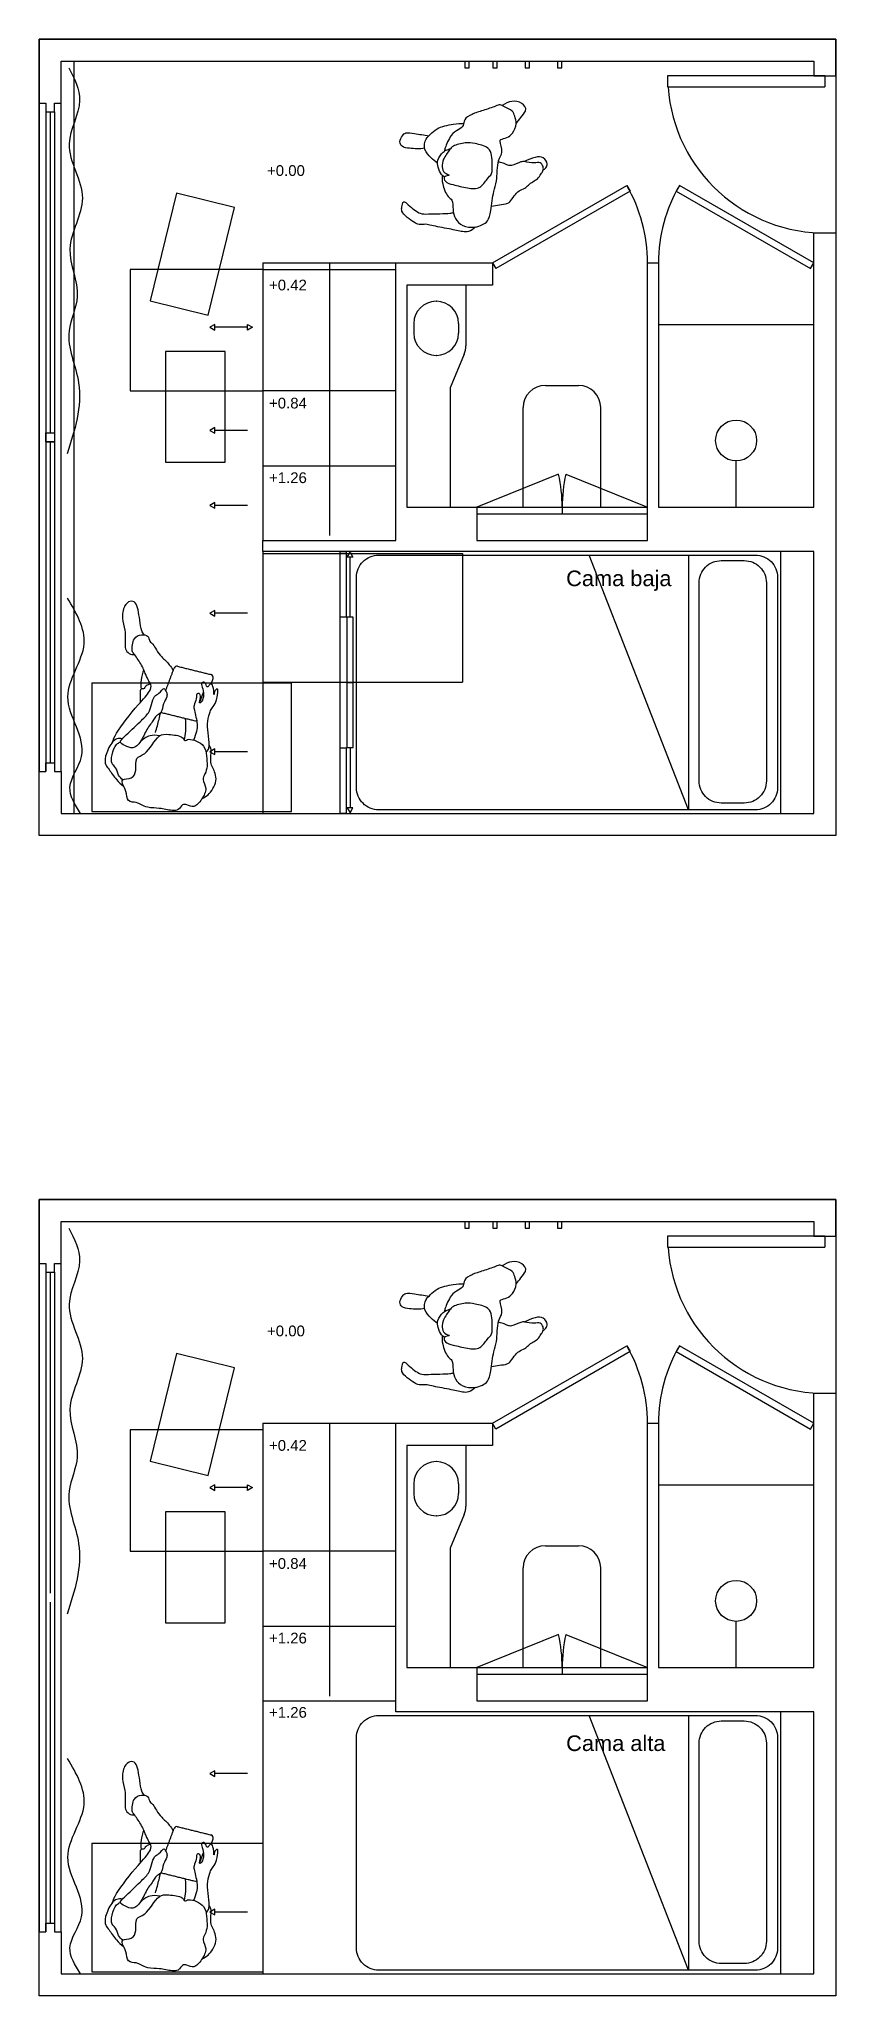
# Model space of a CAD drawing. Header units: millimetres. Extents: x 2.7 to 51.7, y -12.6 to 38.4.
# Drawn here: x 41 to 44.65, y 2.37 to 11.34 of the extents above; entities that cross this region are included whole.
import ezdxf

# ---------------------------------------------------------------- set-up
doc = ezdxf.new("R2010")
doc.units = ezdxf.units.MM
for name, color, linetype in [('discontinua', 2, 'Continuous'), ('fina', 6, 'Continuous'), ('mobiliario', 5, 'Continuous'), ('muro', 7, 'Continuous'), ('puerta', 9, 'Continuous'), ('ventanas', 6, 'Continuous')]:
    doc.layers.add(name, color=color, linetype=linetype)
doc.layers.add('outline', color=3, linetype='Continuous', true_color=0x00ff00)
doc.styles.get("Standard").update_dxf_attribs({"font": 'arial.ttf'})

msp = doc.modelspace()

# ---------------------------------------------------------------- texts
at = {"layer": 'fina'}
for s, width, gutter_width, insert, char_height, attachment_point in [('+0.00', 0.504829, 0.2454, (42.0471, 10.7649), 0.04908, 1), ('+0.42', 0.504829, 0.2454, (42.0562, 10.2402), 0.04908, 1), ('+0.84', 0.504829, 0.2454, (42.0562, 9.699), 0.04908, 1), ('+1.26', 0.504829, 0.2454, (42.0562, 9.357), 0.04908, 1), ('Cama baja', 0.70265, 0.3572, (43.4176, 8.8139), 0.07145, 7), ('+0.00', 0.504829, 0.2454, (42.0471, 5.4465), 0.04908, 1), ('+0.42', 0.504829, 0.2454, (42.0562, 4.9218), 0.04908, 1), ('+0.84', 0.504829, 0.2454, (42.0562, 4.3806), 0.04908, 1), ('+1.26', 0.504829, 0.2454, (42.0562, 4.0387), 0.04908, 1), ('+1.26', 0.504829, 0.2454, (42.0562, 3.6982), 0.04908, 1), ('Cama alta', 0.70265, 0.3572, (43.4176, 3.4955), 0.07145, 7)]:
    msp.add_mtext_dynamic_manual_height_columns(s, width=width, gutter_width=gutter_width, heights=[0], dxfattribs=dict(at, insert=insert, char_height=char_height, attachment_point=attachment_point))

# ---------------------------------------------------------------- blocks, each defined once
blk = doc.blocks.new('pa37-20')
for points, knots in [([(5.4613, 2.6905), (5.4588, 2.6953), (5.4516, 2.704), (5.4351, 2.7147), (5.3863, 2.6929), (5.4028, 2.6441), (5.4159, 2.6095)], [0, 0, 0, 0, 0.530977, 1.103494, 1.806114, 3.266375, 3.266375, 3.266375, 3.266375]), ([(5.6038, 2.4445), (5.6033, 2.4569), (5.6015, 2.4801), (5.6, 2.5156), (5.5929, 2.5298), (5.5654, 2.5514), (5.5438, 2.5722), (5.538, 2.6023), (5.5224, 2.618), (5.5085, 2.6399), (5.5, 2.6634), (5.4779, 2.6784), (5.4655, 2.6909), (5.4447, 2.6938), (5.4214, 2.6808), (5.429, 2.6528), (5.4151, 2.6106), (5.4142, 2.5943), (5.4319, 2.5496), (5.4267, 2.534), (5.4139, 2.5124), (5.4101, 2.4985), (5.4084, 2.4913)], [0, 0, 0, 0, 0.854579, 1.670151, 2.218566, 3.032579, 3.810731, 4.561342, 5.214624, 5.923293, 6.622359, 7.333103, 7.916022, 8.537638, 9.18843, 9.910711, 10.826152, 11.42532, 12.365247, 12.933904, 13.619726, 14.279259, 14.279259, 14.279259, 14.279259]), ([(5.2411, 2.5857), (5.2328, 2.5945), (5.2148, 2.6106), (5.1805, 2.6444), (5.1308, 2.6052), (5.1386, 2.559), (5.1552, 2.529)], [0, 0, 0, 0, 0.844854, 1.823434, 3.550266, 7.811419, 7.811419, 7.811419, 7.811419]), ([(5.4471, 2.2342), (5.4601, 2.2323), (5.4847, 2.23), (5.5483, 2.249), (5.5603, 2.2741), (5.6071, 2.2694), (5.6489, 2.2737), (5.6862, 2.3055), (5.6964, 2.3607), (5.6853, 2.3968), (5.6717, 2.4261), (5.623, 2.4413), (5.5365, 2.4585), (5.4974, 2.4802), (5.3982, 2.4857), (5.3711, 2.5191), (5.3159, 2.5051), (5.306, 2.5107), (5.3034, 2.5416), (5.2853, 2.5682), (5.244, 2.5907), (5.2084, 2.5815), (5.1814, 2.5773), (5.1645, 2.5385), (5.1476, 2.522), (5.1575, 2.4976), (5.171, 2.4405), (5.182, 2.3926), (5.2017, 2.3502), (5.2343, 2.3515), (5.2495, 2.3209), (5.2665, 2.2867), (5.3247, 2.2573), (5.3351, 2.2544), (5.3403, 2.2529)], [0, 0, 0, 0, 0.878526, 1.983052, 2.668594, 3.576977, 4.494325, 5.436724, 6.464139, 7.322043, 8.068914, 9.053336, 10.359008, 11.34251, 12.68815, 13.591117, 14.579165, 14.991942, 15.73124, 16.535933, 17.467738, 18.302186, 19.006563, 19.892178, 20.538354, 21.205905, 22.282822, 23.306498, 24.204985, 24.928319, 25.693581, 26.584189, 27.685053, 28.25357, 28.25357, 28.25357, 28.25357]), ([(5.4581, 2.4567), (5.4672, 2.4522), (5.4786, 2.4333), (5.5258, 2.4025), (5.5152, 2.3414), (5.4942, 2.2827), (5.4822, 2.2448), (5.4505, 2.2371), (5.4531, 2.278), (5.4384, 2.2409), (5.4093, 2.2347), (5.3752, 2.2436), (5.3357, 2.2773), (5.3176, 2.2925), (5.3073, 2.3528), (5.3161, 2.3918), (5.3357, 2.4554), (5.3768, 2.4663), (5.4153, 2.4624), (5.4474, 2.462), (5.4581, 2.4567)], [0, 0, 0, 0, 0.78266, 1.773931, 2.824667, 3.959509, 4.827453, 5.461026, 6.103744, 6.763895, 7.518243, 8.350507, 9.343331, 10.03084, 11.076566, 12.012515, 13.10656, 13.962921, 14.8517, 15.761392, 15.761392, 15.761392, 15.761392]), ([(5.3912, 2.2178), (5.3831, 2.2077), (5.3641, 2.1903), (5.3284, 2.1588), (5.2752, 2.1707), (5.2597, 2.1987), (5.2304, 2.2258), (5.2204, 2.3041), (5.2208, 2.3344), (5.222, 2.3502)], [0, 0, 0, 0, 0.875052, 1.817743, 2.783656, 3.550392, 4.417452, 5.637569, 6.606274, 6.606274, 6.606274, 6.606274]), ([(5.6924, 2.365), (5.7011, 2.3562), (5.7138, 2.3324), (5.7095, 2.3039), (5.6907, 2.2473), (5.6716, 2.1694), (5.6603, 2.1441), (5.6637, 2.1113), (5.6505, 2.0916), (5.6257, 2.0615), (5.5966, 2.0363), (5.5757, 2.0418), (5.5638, 2.0445), (5.5458, 2.0515), (5.571, 2.0721), (5.5936, 2.0967), (5.6145, 2.1225), (5.6171, 2.1572), (5.6225, 2.2557), (5.6204, 2.2659), (5.6198, 2.2714)], [0, 0, 0, 0, 0.855096, 1.584154, 2.680987, 3.940833, 4.683364, 5.44585, 6.116297, 7.004064, 7.8547, 8.462276, 8.977049, 9.465855, 10.157779, 11.013903, 11.78012, 12.640313, 14.013981, 14.58357, 14.58357, 14.58357, 14.58357]), ([(5.456, 2.2445), (5.4524, 2.2395), (5.4445, 2.229), (5.4094, 2.218), (5.377, 2.2158), (5.3427, 2.2451), (5.334, 2.2657), (5.3319, 2.276), (5.3315, 2.2809)], [0, 0, 0, 0, 0.601406, 1.431512, 2.229771, 3.14172, 3.801676, 4.338576, 4.338576, 4.338576, 4.338576]), ([(5.3198, 2.1655), (5.322, 2.1429), (5.3157, 2.0991), (5.3071, 2.0634), (5.2809, 2.052), (5.2546, 2.0688), (5.2395, 2.0862), (5.2516, 2.1277), (5.2591, 2.1678), (5.2651, 2.1886)], [0, 0, 0, 0, 1.158068, 1.981066, 2.652577, 3.409081, 4.041501, 4.922935, 6.052784, 6.052784, 6.052784, 6.052784])]:
    blk.add_open_spline(points, degree=3, knots=knots)
blk = doc.blocks.new('pa16-12')
blk.add_lwpolyline([(3.3384, 2.1274), (3.3437, 2.1755)])
for centre, start, end in [((3.3461, 2.2491), 90.39725, 138.80109), ((3.5019, 2.2502), 87.49589, 90.39725), ((3.3243, 2.0538), 173.63241, 270.39725), ((3.4801, 2.0549), 270.39725, 353.63241)]:
    blk.add_arc(centre, 0.0129, start, end)
for points, knots in [([(3.2848, 2.6373), (3.2746, 2.638), (3.2478, 2.6462), (3.2253, 2.5959), (3.2111, 2.5448), (3.2493, 2.5105), (3.2388, 2.4824), (3.2374, 2.4442), (3.2551, 2.4011), (3.2685, 2.3543), (3.3504, 2.3395), (3.3659, 2.3646), (3.3798, 2.339), (3.4453, 2.3509), (3.4909, 2.3581), (3.5161, 2.4673), (3.5684, 2.4849), (3.542, 2.5421), (3.5498, 2.5871), (3.6024, 2.5937), (3.5869, 2.6242), (3.5641, 2.6437), (3.5512, 2.6947), (3.5083, 2.6811), (3.4839, 2.6889), (3.4532, 2.6952), (3.4002, 2.6821), (3.374, 2.6821), (3.3114, 2.6773), (3.308, 2.6397), (3.2928, 2.6368), (3.2848, 2.6373)], [0, 0, 0, 0, 0.405712, 0.906361, 1.423809, 1.895931, 2.264501, 2.70468, 3.195372, 3.684626, 4.298346, 4.611806, 4.9179, 5.485852, 5.963982, 6.68928, 7.161723, 7.68246, 8.140812, 8.59163, 8.931694, 9.347019, 9.820067, 10.250398, 10.613612, 11.016443, 11.536915, 11.934658, 12.467608, 12.857556, 13.180241, 13.180241, 13.180241, 13.180241]), ([(3.2257, 2.5928), (3.2173, 2.5862), (3.2007, 2.5723), (3.1714, 2.4987), (3.2126, 2.4457), (3.2315, 2.428), (3.2369, 2.3669), (3.2493, 2.3568), (3.2544, 2.3512)], [0, 0, 0, 0, 0.40726, 1.019428, 1.579499, 1.954685, 2.495401, 2.840367, 2.840367, 2.840367, 2.840367]), ([(3.6416, 2.4209), (3.6495, 2.4212), (3.6669, 2.4254), (3.6861, 2.4509), (3.699, 2.515), (3.6871, 2.5552), (3.6633, 2.5691), (3.6221, 2.6084), (3.596, 2.6207), (3.5824, 2.6267)], [0, 0, 0, 0, 0.35159, 0.747463, 1.330556, 1.778785, 2.147751, 2.68505, 3.167018, 3.167018, 3.167018, 3.167018]), ([(3.5931, 2.5997), (3.6017, 2.5953), (3.6193, 2.5862), (3.6357, 2.5512), (3.6629, 2.5442), (3.6707, 2.502), (3.6644, 2.4504), (3.6514, 2.4414), (3.646, 2.4372)], [0, 0, 0, 0, 0.38837, 0.821079, 1.173465, 1.628546, 2.142208, 2.468887, 2.468887, 2.468887, 2.468887]), ([(3.2594, 2.3866), (3.2564, 2.3818), (3.2517, 2.3701), (3.2531, 2.3498), (3.2732, 2.2982), (3.2898, 2.2503), (3.2883, 2.2048), (3.2823, 2.1836), (3.2699, 2.1557), (3.2742, 2.115), (3.2779, 2.0923), (3.2928, 2.1044), (3.2867, 2.1386), (3.2966, 2.097), (3.3148, 2.0735), (3.321, 2.0933), (3.3297, 2.1042), (3.3396, 2.0776), (3.3615, 2.0864), (3.3473, 2.1072), (3.3326, 2.1372), (3.3316, 2.1683), (3.3466, 2.1845), (3.3413, 2.1509), (3.3535, 2.1339), (3.3698, 2.143), (3.3582, 2.1631), (3.3677, 2.1963), (3.357, 2.2157), (3.3268, 2.274), (3.3249, 2.3045), (3.3253, 2.3333), (3.3277, 2.3468)], [0, 0, 0, 0, 0.298808, 0.617233, 1.149257, 1.679993, 2.153927, 2.487767, 2.880256, 3.354362, 3.643338, 3.899209, 4.217291, 4.598509, 4.95071, 5.225697, 5.437844, 5.766591, 6.03418, 6.353488, 6.785507, 7.189145, 7.422751, 7.784297, 8.091992, 8.335144, 8.655038, 9.063387, 9.40722, 9.980878, 10.393174, 10.855442, 10.855442, 10.855442, 10.855442]), ([(3.4807, 2.3665), (3.4952, 2.3663), (3.5243, 2.3739), (3.5439, 2.3927), (3.5544, 2.4059), (3.5586, 2.4129)], [0, 0, 0, 0, 0.475729, 0.848527, 1.205217, 1.205217, 1.205217, 1.205217]), ([(3.646, 2.4372), (3.6434, 2.4425), (3.6208, 2.4474), (3.5808, 2.4567), (3.554, 2.4116), (3.5477, 2.354), (3.5237, 2.3046), (3.5207, 2.2823), (3.4958, 2.2641), (3.503, 2.2208), (3.4904, 2.1893), (3.4968, 2.1691), (3.5061, 2.1622), (3.5165, 2.1451), (3.5301, 2.1847), (3.5512, 2.1964), (3.5507, 2.2391), (3.5525, 2.2807), (3.5834, 2.3259), (3.6309, 2.4049), (3.6488, 2.4314), (3.646, 2.4372)], [0, 0, 0, 0, 0.363536, 0.807719, 1.286708, 1.852209, 2.37979, 2.710809, 3.077918, 3.54147, 3.962886, 4.272159, 4.525853, 4.767508, 5.172625, 5.528893, 5.976262, 6.437195, 6.972244, 7.684082, 8.0839, 8.0839, 8.0839, 8.0839]), ([(3.6816, 2.4491), (3.6792, 2.4334), (3.677, 2.4017), (3.6116, 2.2536), (3.5721, 2.1877), (3.5723, 2.1509), (3.5903, 2.1399), (3.6109, 2.112), (3.6402, 2.0721), (3.6838, 2.0363), (3.6981, 2.0269), (3.7085, 1.9647), (3.6751, 1.9426), (3.6414, 1.9373), (3.6307, 1.9661), (3.6108, 1.9705), (3.5911, 1.9959), (3.5599, 2.02), (3.5245, 2.038), (3.5019, 2.0574), (3.4942, 2.0648)], [0, 0, 0, 0, 0.498322, 1.411264, 2.060798, 2.449287, 2.758784, 3.174712, 3.700665, 4.230435, 4.530183, 5.0629, 5.499299, 5.88564, 6.246765, 6.556855, 6.95539, 7.408295, 7.917027, 8.193407, 8.193407, 8.193407, 8.193407]), ([(3.3685, 2.357), (3.3685, 2.3435), (3.3692, 2.3208), (3.3803, 2.281), (3.3878, 2.2623)], [0, 0, 0, 0, 0.4593168, 0.9213239, 0.9213239, 0.9213239, 0.9213239]), ([(3.5033, 2.3565), (3.5023, 2.3361), (3.5017, 2.2952), (3.5021, 2.2737), (3.5024, 2.2629)], [0, 0, 0, 0, 0.5647922, 0.97475, 0.97475, 0.97475, 0.97475]), ([(3.5778, 2.1494), (3.5848, 2.1525), (3.5986, 2.1606), (3.6011, 2.1813), (3.6186, 2.1786), (3.614, 2.2038), (3.6112, 2.2103), (3.6029, 2.2423)], [0, 0, 0, 0, 0.345993, 0.644075, 0.881336, 1.204703, 1.458759, 1.458759, 1.458759, 1.458759]), ([(3.6241, 2.0945), (3.6262, 2.1102), (3.6262, 2.1424), (3.6191, 2.1694), (3.6142, 2.1823)], [0, 0, 0, 0, 0.4976407, 0.9618611, 0.9618611, 0.9618611, 0.9618611]), ([(3.6605, 1.9412), (3.6663, 1.9368), (3.6791, 1.9276), (3.6964, 1.8806), (3.7144, 1.841), (3.7325, 1.807), (3.7637, 1.8068), (3.7838, 1.8381), (3.7789, 1.8974), (3.7466, 1.9387), (3.7348, 2.0098), (3.722, 2.0344), (3.693, 2.044), (3.6858, 2.0396), (3.6825, 2.0379)], [0, 0, 0, 0, 0.337007, 0.83789, 1.332249, 1.758132, 2.112346, 2.524177, 3.062632, 3.595305, 4.197566, 4.572878, 4.94399, 5.186122, 5.186122, 5.186122, 5.186122])]:
    blk.add_open_spline(points, degree=3, knots=knots)
for points in [[(3.3461, 2.262), (3.424, 2.2626), (3.5018, 2.2631)], [(3.5051, 2.1621), (3.499, 2.1078), (3.4929, 2.0534)], [(3.3115, 2.0552), (3.313, 2.0682), (3.3144, 2.0811)], [(3.4802, 2.042), (3.4023, 2.0414), (3.3244, 2.0409)]]:
    blk.add_open_spline(points, degree=2)

# ---------------------------------------------------------------- linework, layer by layer
at = {"layer": 'discontinua', "ltscale": 0.001}
for p, q in [((41.1625, 11.2412), (41.1625, 7.7942)), ((42.0285, 10.3171), (42.0285, 9.0448)), ((42.0285, 10.3171), (42.6376, 10.3171)), ((42.333, 10.3171), (42.333, 9.0671)), ((42.0285, 10.2867), (41.4194, 10.2867)), ((41.4194, 10.2867), (41.4194, 9.7305)), ((42.0285, 10.2867), (42.6376, 10.2867)), ((41.808, 10.0353), (41.7857, 10.0221)), ((41.7857, 10.0221), (41.808, 10.0092)), ((41.808, 10.0221), (41.808, 10.0353)), ((41.958, 10.0221), (41.808, 10.0221)), ((41.808, 10.0092), (41.808, 10.0221)), ((41.958, 10.0221), (41.958, 10.0353)), ((41.958, 10.0353), (41.9803, 10.0221)), ((41.9803, 10.0221), (41.958, 10.0092)), ((41.958, 10.0092), (41.958, 10.0221)), ((41.4194, 9.7305), (42.0285, 9.7305)), ((42.6376, 9.7305), (42.0285, 9.7305)), ((41.808, 9.5628), (41.7857, 9.5496)), ((41.7857, 9.5496), (41.808, 9.5367)), ((41.808, 9.5496), (41.808, 9.5628)), ((41.958, 9.5496), (41.808, 9.5496)), ((41.808, 9.5367), (41.808, 9.5496)), ((42.6376, 9.3853), (42.0285, 9.3853)), ((41.808, 9.2185), (41.7857, 9.2053)), ((41.7857, 9.2053), (41.808, 9.1925)), ((41.808, 9.2053), (41.808, 9.2185)), ((41.958, 9.2053), (41.808, 9.2053)), ((41.808, 9.1925), (41.808, 9.2053)), ((42.0285, 8.994), (42.0285, 7.7942)), ((42.0285, 8.9848), (42.9421, 8.9848)), ((42.9421, 8.9848), (42.9421, 8.3951)), ((41.808, 8.7246), (41.7857, 8.7114)), ((41.7857, 8.7114), (41.808, 8.6985)), ((41.808, 8.7114), (41.808, 8.7246)), ((41.958, 8.7114), (41.808, 8.7114)), ((41.808, 8.6985), (41.808, 8.7114)), ((41.2449, 8.3931), (42.1586, 8.3931)), ((41.2449, 8.3931), (41.2449, 7.8034)), ((42.0285, 8.3951), (42.9421, 8.3951)), ((42.1586, 7.8034), (42.1586, 8.3931)), ((41.808, 8.0901), (41.7857, 8.0769)), ((41.7857, 8.0769), (41.808, 8.064)), ((41.808, 8.0769), (41.808, 8.0901)), ((41.958, 8.0769), (41.808, 8.0769)), ((41.808, 8.064), (41.808, 8.0769)), ((41.2449, 7.8034), (42.1586, 7.8034)), ((42.0285, 4.9683), (41.4194, 4.9683)), ((41.4194, 4.9683), (41.4194, 4.4121)), ((41.808, 4.7169), (41.7857, 4.7037)), ((41.7857, 4.7037), (41.808, 4.6909)), ((41.808, 4.7037), (41.808, 4.7169)), ((41.958, 4.7037), (41.808, 4.7037)), ((41.808, 4.6909), (41.808, 4.7037)), ((41.958, 4.7037), (41.958, 4.7169)), ((41.958, 4.7169), (41.9803, 4.7037)), ((41.9803, 4.7037), (41.958, 4.6909)), ((41.958, 4.6909), (41.958, 4.7037)), ((41.4194, 4.4121), (42.0285, 4.4121)), ((41.808, 3.4062), (41.7857, 3.393)), ((41.7857, 3.393), (41.808, 3.3802)), ((41.808, 3.393), (41.808, 3.4062)), ((41.958, 3.393), (41.808, 3.393)), ((41.808, 3.3802), (41.808, 3.393)), ((41.808, 2.7717), (41.7857, 2.7585)), ((41.7857, 2.7585), (41.808, 2.7457)), ((41.808, 2.7585), (41.808, 2.7717)), ((41.958, 2.7585), (41.808, 2.7585)), ((41.808, 2.7457), (41.808, 2.7585))]:
    msp.add_line(p, q, dxfattribs=at)
at = {"layer": 'discontinua', "ltscale": 0.01}
for p, q in [((43.383, 9.3488), (43.0085, 9.1971)), ((43.4158, 9.3488), (43.7902, 9.1971)), ((43.383, 4.0304), (43.0085, 3.8787)), ((43.4158, 4.0304), (43.7902, 3.8787))]:
    msp.add_line(p, q, dxfattribs=at)
at = {"layer": 'discontinua', "ltscale": 0.001}
for points in [[(41.8987, 10.5711), (41.6325, 10.6362), (41.512, 10.1431), (41.7782, 10.0781), (41.8987, 10.5711)], [(41.8554, 9.9107), (41.5813, 9.9107), (41.5813, 9.4031), (41.8554, 9.4031), (41.8554, 9.9107)], [(41.8987, 5.2528), (41.6325, 5.3179), (41.512, 4.8248), (41.7782, 4.7597), (41.8987, 5.2528)], [(41.8554, 4.5924), (41.5813, 4.5924), (41.5813, 4.0848), (41.8554, 4.0848), (41.8554, 4.5924)]]:
    msp.add_lwpolyline(points, dxfattribs=at)
at = {"layer": 'discontinua', "ltscale": 0.01}
for centre, radius, start, end in [((44.6024, 11.1742), 0.7198, 184.04396, 271.1786), ((43.0796, 10.3171), 0.7106, 0, 30), ((44.5516, 10.3171), 0.7106, 150, 180), ((42.6888, 9.1971), 0.7106, 0, 12.32357), ((44.11, 9.1971), 0.7106, 167.67643, 180), ((44.6024, 5.8558), 0.7198, 184.04396, 271.1786), ((43.0796, 4.9987), 0.7106, 0, 30), ((44.5516, 4.9987), 0.7106, 150, 180), ((42.6888, 3.8787), 0.7106, 0, 12.32357), ((44.11, 3.8787), 0.7106, 167.67643, 180)]:
    msp.add_arc(centre, radius, start, end, dxfattribs=at)
at = {"layer": 'fina'}
for points in [[(41.1397, 11.2118), (41.1882, 11.0612), (41.1406, 10.8635), (41.2013, 10.6138), (41.1438, 10.3819), (41.1777, 10.1624), (41.14, 10.006), (41.1841, 9.7667), (41.131, 9.4415)], [(41.1929, 7.7942), (41.1442, 7.9135), (41.1977, 8.055), (41.1348, 8.3281), (41.2093, 8.5713), (41.1327, 8.7808)]]:
    msp.add_spline(points, degree=3, dxfattribs=at)
at = {"layer": 'mobiliario'}
for p, q in [((42.9531, 11.2412), (42.9531, 11.2107)), ((42.9531, 11.2107), (42.9734, 11.2107)), ((42.9734, 11.2107), (42.9734, 11.2412)), ((43.0811, 11.2412), (43.0811, 11.2107)), ((43.0811, 11.2107), (43.1014, 11.2107)), ((43.1014, 11.2107), (43.1014, 11.2412)), ((43.2294, 11.2412), (43.2294, 11.2107)), ((43.2294, 11.2107), (43.2497, 11.2107)), ((43.2497, 11.2107), (43.2497, 11.2412)), ((43.3778, 11.2412), (43.3778, 11.2107)), ((43.3778, 11.2107), (43.3981, 11.2107)), ((43.3981, 11.2107), (43.3981, 11.2412)), ((42.8213, 10.1412), (42.823, 10.1412)), ((42.9578, 10.2156), (42.9578, 9.9373)), ((42.7197, 10.0397), (42.7197, 9.9947)), ((42.9245, 10.0397), (42.9245, 9.9947)), ((44.5516, 10.0329), (43.841, 10.0329)), ((42.823, 9.8932), (42.8213, 9.8932)), ((42.9501, 9.8987), (42.8867, 9.7446)), ((42.8867, 9.7446), (42.8867, 9.1971)), ((43.3222, 9.7554), (43.4745, 9.7554)), ((43.2207, 9.1971), (43.2207, 9.6539)), ((43.576, 9.1971), (43.576, 9.6539)), ((44.1963, 9.1971), (44.1963, 9.4092)), ((43.0085, 9.1971), (43.7902, 9.1971)), ((43.0085, 9.1666), (43.7902, 9.1666)), ((43.3994, 9.1971), (43.3994, 9.1666)), ((42.3808, 8.994), (42.3808, 7.7942)), ((42.4141, 8.9687), (42.4273, 8.991)), ((42.4273, 8.9687), (42.4141, 8.9687)), ((42.4273, 8.991), (42.4401, 8.9687)), ((42.4273, 8.6926), (42.4273, 8.9687)), ((42.4401, 8.9687), (42.4273, 8.9687)), ((43.9786, 7.8104), (43.5228, 8.9779)), ((43.9786, 8.9779), (43.9786, 7.8104)), ((44.3993, 8.994), (44.3993, 7.7942)), ((42.4273, 8.0957), (42.4273, 7.8195)), ((42.4273, 7.8195), (42.4141, 7.8195)), ((42.4141, 7.8195), (42.4273, 7.7972)), ((42.4273, 7.7972), (42.4401, 7.8195)), ((42.4401, 7.8195), (42.4273, 7.8195)), ((42.9531, 5.9228), (42.9531, 5.8923)), ((42.9734, 5.8923), (42.9734, 5.9228)), ((43.0811, 5.9228), (43.0811, 5.8923)), ((43.1014, 5.8923), (43.1014, 5.9228)), ((43.2294, 5.9228), (43.2294, 5.8923)), ((43.2497, 5.8923), (43.2497, 5.9228)), ((43.3778, 5.9228), (43.3778, 5.8923)), ((43.3981, 5.8923), (43.3981, 5.9228)), ((42.9531, 5.8923), (42.9734, 5.8923)), ((43.0811, 5.8923), (43.1014, 5.8923)), ((43.2294, 5.8923), (43.2497, 5.8923)), ((43.3778, 5.8923), (43.3981, 5.8923)), ((42.0285, 4.9987), (42.6376, 4.9987)), ((42.0285, 4.9987), (42.0285, 2.4758)), ((42.333, 4.9987), (42.333, 3.7487)), ((42.9578, 4.8972), (42.9578, 4.6189)), ((42.7197, 4.7214), (42.7197, 4.6763)), ((42.9245, 4.7214), (42.9245, 4.6763)), ((44.5516, 4.7145), (43.841, 4.7145)), ((42.823, 4.5748), (42.8213, 4.5748)), ((42.9501, 4.5803), (42.8867, 4.4262)), ((42.6376, 4.4121), (42.0285, 4.4121)), ((42.8867, 4.4262), (42.8867, 3.8787)), ((43.3222, 4.4371), (43.4745, 4.4371)), ((43.2207, 3.8787), (43.2207, 4.3356)), ((43.576, 3.8787), (43.576, 4.3356)), ((42.6376, 4.0669), (42.0285, 4.0669)), ((44.1963, 3.8787), (44.1963, 4.0908)), ((43.0085, 3.8787), (43.7902, 3.8787)), ((43.3994, 3.8787), (43.3994, 3.8483)), ((43.0085, 3.8483), (43.7902, 3.8483)), ((42.0285, 3.7264), (42.6376, 3.7264)), ((43.9786, 2.492), (43.5228, 3.6595)), ((43.9786, 3.6595), (43.9786, 2.492)), ((44.3993, 3.6757), (44.3993, 2.4758)), ((41.2449, 3.0747), (42.0285, 3.0747)), ((41.2449, 3.0747), (41.2449, 2.4851))]:
    msp.add_line(p, q, dxfattribs=at)
for points in [[(42.3808, 8.9925), (42.3808, 8.6956), (42.4113, 8.6956), (42.4113, 8.9925)], [(42.4121, 8.6926), (42.4121, 8.3956), (42.4425, 8.3956), (42.4425, 8.6926)], [(42.4121, 8.3926), (42.4121, 8.0957), (42.4425, 8.0957), (42.4425, 8.3926)], [(42.3808, 8.0926), (42.3808, 7.7957), (42.4113, 7.7957), (42.4113, 8.0926)]]:
    msp.add_lwpolyline(points, close=True, dxfattribs=at)
for points in [[(42.5587, 8.9779), (44.2845, 8.9779, -0.414214), (44.386, 8.8763), (44.386, 7.9119, -0.414214), (44.2845, 7.8104), (42.5587, 7.8104, -0.414214), (42.4572, 7.9119), (42.4572, 8.8763, -0.414214)], [(44.1281, 8.9526), (44.2334, 8.9526, -0.414214), (44.3349, 8.8511), (44.3349, 7.9427, -0.414214), (44.2334, 7.8412), (44.1281, 7.8412, -0.414214), (44.0266, 7.9427), (44.0266, 8.8511, -0.414214)], [(42.5587, 3.6595), (44.2845, 3.6595, -0.414214), (44.386, 3.558), (44.386, 2.5935, -0.414214), (44.2845, 2.492), (42.5587, 2.492, -0.414214), (42.4572, 2.5935), (42.4572, 3.558, -0.414214)], [(44.1281, 3.6342), (44.2334, 3.6342, -0.414214), (44.3349, 3.5327), (44.3349, 2.6244, -0.414214), (44.2334, 2.5229), (44.1281, 2.5229, -0.414214), (44.0266, 2.6244), (44.0266, 3.5327, -0.414214)]]:
    msp.add_lwpolyline(points, format="xyb", close=True, dxfattribs=at)
for centre in [(44.1963, 9.5031), (44.1963, 4.1847)]:
    msp.add_circle(centre, 0.0939, dxfattribs=at)
for centre, start, end in [((42.8213, 10.0397), 90, 180), ((42.823, 10.0397), 0, 90), ((42.8213, 9.9947), 180, 270), ((42.823, 9.9947), 270, 0), ((42.8563, 9.9373), 337.62355, 0), ((43.3222, 9.6539), 90, 180), ((43.4745, 9.6539), 0, 90), ((42.8213, 4.7214), 90, 180), ((42.823, 4.7214), 0, 90), ((42.8213, 4.6763), 180, 270), ((42.823, 4.6763), 270, 0), ((42.8563, 4.6189), 337.62355, 0), ((43.3222, 4.3356), 90, 180), ((43.4745, 4.3356), 0, 90)]:
    msp.add_arc(centre, 0.1015, start, end, dxfattribs=at)
for points in [[(41.1397, 5.8934), (41.1882, 5.7428), (41.1406, 5.5451), (41.2013, 5.2954), (41.1438, 5.0635), (41.1777, 4.8441), (41.14, 4.6876), (41.1841, 4.4484), (41.131, 4.1232)], [(41.1929, 2.4758), (41.1442, 2.5951), (41.1977, 2.7367), (41.1348, 3.0097), (41.2093, 3.2529), (41.1327, 3.4624)]]:
    msp.add_spline(points, degree=3, dxfattribs=at)
at = {"layer": 'muro'}
for p, q in [((44.5516, 10.1908), (44.5516, 10.322)), ((42.0285, 4.9987), (42.0285, 3.7264)), ((44.5516, 4.8724), (44.5516, 5.0036))]:
    msp.add_line(p, q, dxfattribs=at)
at = {"layer": 'muro', "ltscale": 0.001}
msp.add_line((41.2449, 2.4851), (42.0285, 2.4851), dxfattribs=at)
at = {"layer": 'muro'}
for points in [[(41.1047, 11.0495), (41.1047, 11.2412), (44.5516, 11.2412), (44.5516, 11.1742), (44.6531, 11.1742), (44.6531, 11.3427), (44.4501, 11.3427), (41.2062, 11.3427), (41.0031, 11.3427), (41.0031, 11.0495), (41.0336, 11.0495), (41.0336, 11.0089), (41.0742, 11.0089), (41.0742, 11.0495)], [(44.6531, 7.8957), (44.6531, 7.6927), (44.4501, 7.6927), (41.2062, 7.6927), (41.0031, 7.6927), (41.0031, 7.9858), (41.0336, 7.9858), (41.0336, 8.0264), (41.0742, 8.0264), (41.0742, 7.9858), (41.1047, 7.9858), (41.1047, 7.7942), (44.5516, 7.7942), (44.5516, 8.994), (42.0285, 8.994), (42.0285, 9.0448), (42.6376, 9.0448), (42.6376, 10.3171), (43.0796, 10.3171), (43.0796, 10.2156), (42.6883, 10.2156), (42.6883, 9.1971), (43.0085, 9.1971), (43.0085, 9.0448), (43.7902, 9.0448), (43.7902, 10.2156), (43.7902, 10.3171), (43.841, 10.3171), (43.841, 9.1971), (44.5516, 9.1971), (44.5516, 10.4549), (44.6531, 10.4549)], [(41.1047, 5.7312), (41.1047, 5.9228), (44.5516, 5.9228), (44.5516, 5.8558), (44.6531, 5.8558), (44.6531, 6.0243), (44.4501, 6.0243), (41.2062, 6.0243), (41.0031, 6.0243), (41.0031, 5.7312), (41.0336, 5.7312), (41.0336, 5.6906), (41.0742, 5.6906), (41.0742, 5.7312)]]:
    msp.add_lwpolyline(points, close=True, dxfattribs=at)
at = {"layer": 'muro', "transparency": 33554687}
msp.add_lwpolyline([(41.2062, 2.3743), (41.0031, 2.3743), (41.0031, 2.6675), (41.0336, 2.6675), (41.0336, 2.7081), (41.0742, 2.7081), (41.0742, 2.6675), (41.1047, 2.6675), (41.1047, 2.4758), (44.5516, 2.4758), (44.5516, 3.6757), (42.6376, 3.6757), (42.6376, 4.9987), (43.0796, 4.9987), (43.0796, 4.8972), (42.6883, 4.8972), (42.6883, 3.8787), (43.0085, 3.8787), (43.0085, 3.7264), (43.7902, 3.7264), (43.7902, 4.8972), (43.7902, 4.9987), (43.841, 4.9987), (43.841, 3.8787), (44.5516, 3.8787), (44.5516, 5.1366), (44.6531, 5.1366), (44.6531, 2.5774), (44.6531, 2.3743), (44.4501, 2.3743)], close=True, dxfattribs=at)
at = {"layer": 'outline'}
for points in [[(41.0031, 11.3427), (44.6531, 11.3427), (44.6531, 7.6927), (41.0031, 7.6927)], [(41.0031, 6.0243), (44.6531, 6.0243), (44.6531, 2.3743), (41.0031, 2.3743)]]:
    msp.add_lwpolyline(points, close=True, dxfattribs=at)
at = {"layer": 'puerta'}
for p, q in [((44.6024, 11.1742), (43.8826, 11.1742)), ((43.8826, 11.1742), (43.8826, 11.1234)), ((43.8826, 11.1234), (44.6024, 11.1234)), ((44.6024, 11.1742), (44.6024, 11.1234)), ((43.0796, 10.3171), (43.695, 10.6724)), ((43.695, 10.6724), (43.7103, 10.646)), ((43.9362, 10.6724), (43.921, 10.646)), ((44.5516, 10.3171), (43.9362, 10.6724)), ((43.7103, 10.646), (43.0948, 10.2907)), ((43.921, 10.646), (44.5364, 10.2907)), ((43.0796, 10.3171), (43.0948, 10.2907)), ((44.5364, 10.2907), (44.5516, 10.3171)), ((44.6024, 5.8558), (43.8826, 5.8558)), ((43.8826, 5.8558), (43.8826, 5.8051)), ((44.6024, 5.8558), (44.6024, 5.8051)), ((43.8826, 5.8051), (44.6024, 5.8051)), ((43.0796, 4.9987), (43.695, 5.3541)), ((43.7103, 5.3277), (43.0948, 4.9724)), ((43.695, 5.3541), (43.7103, 5.3277)), ((43.9362, 5.3541), (43.921, 5.3277)), ((43.921, 5.3277), (44.5364, 4.9724)), ((44.5516, 4.9987), (43.9362, 5.3541)), ((43.0948, 4.9724), (43.0796, 4.9987)), ((44.5364, 4.9724), (44.5516, 4.9987))]:
    msp.add_line(p, q, dxfattribs=at)
at = {"layer": 'ventanas'}
for p, q in [((41.0031, 11.0495), (41.0031, 7.9858)), ((41.1047, 7.9858), (41.1047, 11.0495)), ((41.0336, 11.0089), (41.0336, 7.9858)), ((41.0539, 11.0089), (41.0539, 9.538)), ((41.0742, 11.0089), (41.0742, 7.9858)), ((41.0336, 9.538), (41.0742, 9.538)), ((41.0336, 9.4974), (41.0742, 9.4974)), ((41.0539, 9.4974), (41.0539, 8.0264)), ((41.0031, 5.7312), (41.0031, 2.6675)), ((41.0336, 5.6906), (41.0336, 2.6675)), ((41.0539, 5.6906), (41.0539, 4.2196)), ((41.0742, 5.6906), (41.0742, 2.6675)), ((41.1047, 2.6675), (41.1047, 5.7312)), ((41.0539, 4.179), (41.0539, 2.7081))]:
    msp.add_line(p, q, dxfattribs=at)
msp.add_lwpolyline([(41.0336, 9.538), (41.0742, 9.538), (41.0742, 9.4974), (41.0336, 9.4974), (41.0336, 9.538)], dxfattribs=at)

# ---------------------------------------------------------------- block references
at = {"layer": 'fina', "xscale": 1.015186071090795, "yscale": 1.015186071090795, "zscale": 1.015186071090795}
for name, p, rotation in [('pa37-20', (40.1445, 16.0491), 274.606071387353), ('pa16-12', (45.5721, 9.6065), 165.7317870221481), ('pa37-20', (40.1445, 10.7307), 274.606071387353), ('pa16-12', (45.5721, 4.2881), 165.7317870221481)]:
    msp.add_blockref(name, p, dxfattribs=dict(at, rotation=rotation))

msp.set_redraw_order([(e.dxf.handle, doc.entitydb.next_handle()) for e in msp.query("TEXT MTEXT ATTDEF DIMENSION ARC_DIMENSION")])  # texts and dimensions are drawn at this point

doc.saveas('drawing.dxf')
